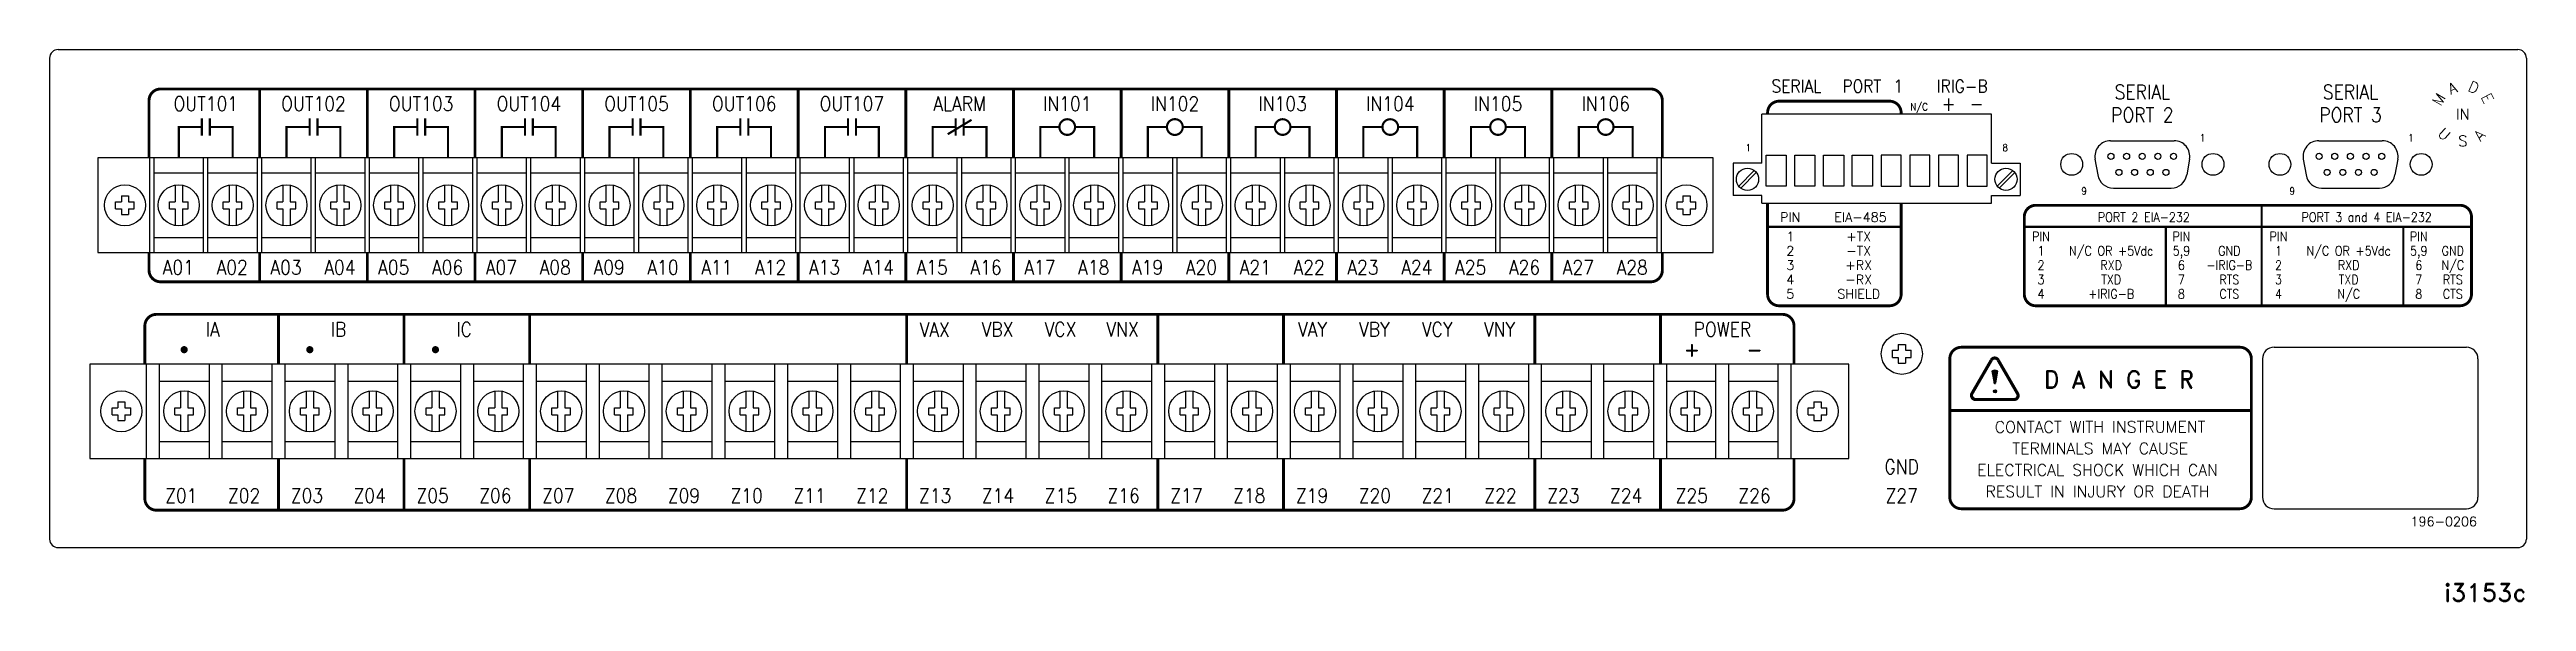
# Model space of a CAD drawing. Extents: x 3.1 to 20.4, y 6.6 to 10.5.
import ezdxf
from ezdxf.enums import TextEntityAlignment as Align

# ---------------------------------------------------------------- set-up
doc = ezdxf.new("R2010")
doc.units = 0
doc.header["$MEASUREMENT"] = 0
doc.layers.get('0').update_dxf_attribs({"linetype": 'CONTINUOUS'})
doc.layers.add('DWG', color=7, linetype='CONTINUOUS')
doc.styles.add('JS', font='ROMANS')
doc.styles.add('ROMAND', font='ROMAND', dxfattribs={"width": 0.875})
doc.styles.add('ROMANS', font='ROMANS')

msp = doc.modelspace()

# ---------------------------------------------------------------- texts
at = {"linetype": 'CONTINUOUS', "width": 0.875}
for s, height, style, p in [('SERIAL', 0.09, 'ROMAND', (15.291, 10.185)), ('PORT', 0.09, 'ROMAND', (15.746, 10.185)), ('1', 0.09, 'ROMAND', (16, 10.185)), ('IRIG-B', 0.09, 'ROMAND', (16.445, 10.185)), ('SERIAL', 0.1, 'ROMAND', (17.7, 10.14)), ('SERIAL', 0.1, 'ROMAND', (19.15, 10.14)), ('OUT101', 0.1, 'ROMAND', (4.213, 10.057)), ('OUT102', 0.1, 'ROMAND', (4.963, 10.057)), ('OUT103', 0.1, 'ROMAND', (5.713, 10.057)), ('OUT104', 0.1, 'ROMAND', (6.463, 10.057)), ('OUT105', 0.1, 'ROMAND', (7.213, 10.057)), ('OUT106', 0.1, 'ROMAND', (7.963, 10.057)), ('OUT107', 0.1, 'ROMAND', (8.713, 10.057)), ('ALARM', 0.1, 'ROMAND', (9.463, 10.057)), ('IN101', 0.1, 'ROMAND', (10.213, 10.057)), ('IN102', 0.1, 'ROMAND', (10.963, 10.057)), ('IN103', 0.1, 'ROMAND', (11.713, 10.057)), ('IN104', 0.1, 'ROMAND', (12.463, 10.057)), ('IN105', 0.1, 'ROMAND', (13.213, 10.057)), ('IN106', 0.1, 'ROMAND', (13.963, 10.057)), ('N/C', 0.05, 'ROMANS', (16.145, 10.061)), ('+', 0.1, 'ROMAND', (16.35, 10.059)), ('-', 0.1, 'ROMAND', (16.545, 10.059)), ('PORT 2', 0.1, 'ROMAND', (17.7, 9.98)), ('PORT 3', 0.1, 'ROMAND', (19.15, 9.98)), ('1', 0.05, 'ROMANS', (14.956, 9.776)), ('8', 0.05, 'ROMANS', (16.745, 9.776)), ('PORT 2 EIA-232', 0.065, 'ROMANS', (17.71, 9.285)), ('PORT 3 and 4 EIA-232', 0.065, 'ROMANS', (19.262, 9.285)), ('PIN', 0.065, 'ROMANS', (16.994, 9.15)), ('PIN', 0.065, 'ROMANS', (17.972, 9.15)), ('PIN', 0.065, 'ROMANS', (18.648, 9.15)), ('PIN', 0.065, 'ROMANS', (19.625, 9.15)), ('A01', 0.1, 'ROMAND', (4.022, 8.917)), ('A02', 0.1, 'ROMAND', (4.397, 8.917)), ('A03', 0.1, 'ROMAND', (4.772, 8.917)), ('A04', 0.1, 'ROMAND', (5.147, 8.917)), ('A05', 0.1, 'ROMAND', (5.522, 8.917)), ('A06', 0.1, 'ROMAND', (5.897, 8.917)), ('A07', 0.1, 'ROMAND', (6.272, 8.917)), ('A08', 0.1, 'ROMAND', (6.647, 8.917)), ('A09', 0.1, 'ROMAND', (7.022, 8.917)), ('A10', 0.1, 'ROMAND', (7.397, 8.917)), ('A11', 0.1, 'ROMAND', (7.772, 8.917)), ('A12', 0.1, 'ROMAND', (8.147, 8.917)), ('A13', 0.1, 'ROMAND', (8.522, 8.917)), ('A14', 0.1, 'ROMAND', (8.897, 8.917)), ('A15', 0.1, 'ROMAND', (9.272, 8.917)), ('A16', 0.1, 'ROMAND', (9.647, 8.917)), ('A17', 0.1, 'ROMAND', (10.022, 8.917)), ('A18', 0.1, 'ROMAND', (10.397, 8.917)), ('A19', 0.1, 'ROMAND', (10.772, 8.917)), ('A20', 0.1, 'ROMAND', (11.147, 8.917)), ('A21', 0.1, 'ROMAND', (11.522, 8.917)), ('A22', 0.1, 'ROMAND', (11.897, 8.917)), ('A23', 0.1, 'ROMAND', (12.272, 8.917)), ('A24', 0.1, 'ROMAND', (12.647, 8.917)), ('A25', 0.1, 'ROMAND', (13.022, 8.917)), ('A26', 0.1, 'ROMAND', (13.397, 8.917)), ('A27', 0.1, 'ROMAND', (13.772, 8.917)), ('A28', 0.1, 'ROMAND', (14.147, 8.917)), ('2', 0.065, 'ROMANS', (16.994, 8.95)), ('1', 0.065, 'ROMANS', (16.994, 9.05)), ('N/C OR +5Vdc', 0.065, 'ROMANS', (17.483, 9.05)), ('RXD', 0.065, 'ROMANS', (17.483, 8.95)), ('5,9', 0.065, 'ROMANS', (17.972, 9.05)), ('6', 0.065, 'ROMANS', (17.972, 8.95)), ('-IRIG-B', 0.065, 'ROMANS', (18.306, 8.95)), ('GND', 0.065, 'ROMANS', (18.306, 9.05)), ('2', 0.065, 'ROMANS', (18.648, 8.95)), ('1', 0.065, 'ROMANS', (18.648, 9.05)), ('N/C OR +5Vdc', 0.065, 'ROMANS', (19.137, 9.05)), ('RXD', 0.065, 'ROMANS', (19.137, 8.95)), ('5,9', 0.065, 'ROMANS', (19.625, 9.05)), ('6', 0.065, 'ROMANS', (19.625, 8.95)), ('GND', 0.065, 'ROMANS', (19.862, 9.05)), ('N/C', 0.065, 'ROMANS', (19.862, 8.95)), ('3', 0.065, 'ROMANS', (16.994, 8.85)), ('4', 0.065, 'ROMANS', (16.994, 8.75)), ('+IRIG-B', 0.065, 'ROMANS', (17.483, 8.75)), ('TXD', 0.065, 'ROMANS', (17.483, 8.85)), ('7', 0.065, 'ROMANS', (17.972, 8.85)), ('8', 0.065, 'ROMANS', (17.972, 8.75)), ('CTS', 0.065, 'ROMANS', (18.306, 8.75)), ('RTS', 0.065, 'ROMANS', (18.306, 8.85)), ('3', 0.065, 'ROMANS', (18.648, 8.85)), ('4', 0.065, 'ROMANS', (18.648, 8.75)), ('N/C', 0.065, 'ROMANS', (19.137, 8.75)), ('TXD', 0.065, 'ROMANS', (19.137, 8.85)), ('7', 0.065, 'ROMANS', (19.625, 8.85)), ('8', 0.065, 'ROMANS', (19.625, 8.75)), ('CTS', 0.065, 'ROMANS', (19.862, 8.75)), ('RTS', 0.065, 'ROMANS', (19.862, 8.85)), ('IA', 0.1, 'ROMAND', (4.262, 8.486)), ('IB', 0.1, 'ROMAND', (5.137, 8.486)), ('IC', 0.1, 'ROMAND', (6.012, 8.486)), ('VAX', 0.1, 'ROMAND', (9.289, 8.484)), ('VBX', 0.1, 'ROMAND', (9.727, 8.485)), ('VCX', 0.1, 'ROMAND', (10.165, 8.486)), ('VNX', 0.1, 'ROMAND', (10.598, 8.486)), ('VAY', 0.1, 'ROMAND', (11.92, 8.486)), ('VBY', 0.1, 'ROMAND', (12.351, 8.486)), ('VCY', 0.1, 'ROMAND', (12.789, 8.486)), ('VNY', 0.1, 'ROMAND', (13.223, 8.486))]:
    msp.add_text(s, height=height, dxfattribs=dict(at, style=style)).set_placement(p, align=Align.CENTER)
at = {"linetype": 'CONTINUOUS', "style": 'ROMAND'}
for s, rotation, p in [('M', 59.4357, (19.777, 10.086)), ('A', 21.3966, (19.847, 10.171)), ('D', 335.9153, (19.962, 10.201)), ('E', 296.5526, (20.056, 10.156)), ('U', 318.0077, (19.751, 9.891)), ('A', 46.4882, (20.055, 9.842))]:
    msp.add_text(s, height=0.075, rotation=rotation, dxfattribs=at).set_placement(p)
at = {"linetype": 'CONTINUOUS'}
for s, height, style, p in [('IN', 0.075, 'ROMAND', (19.932, 9.998)), ('S', 0.075, 'ROMAND', (19.932, 9.811)), ('PIN', 0.065, 'ROMANS', (15.248, 9.285)), ('EIA-485', 0.065, 'ROMANS', (15.737, 9.285)), ('1', 0.065, 'ROMANS', (15.248, 9.15)), ('+TX', 0.065, 'ROMANS', (15.725, 9.15)), ('2', 0.065, 'ROMANS', (15.248, 9.05)), ('3', 0.065, 'ROMANS', (15.248, 8.95)), ('+RX', 0.065, 'ROMANS', (15.725, 8.95)), ('-TX', 0.065, 'ROMANS', (15.725, 9.05)), ('4', 0.065, 'ROMANS', (15.248, 8.85)), ('5', 0.065, 'ROMANS', (15.248, 8.75)), ('SHIELD', 0.065, 'ROMANS', (15.725, 8.75)), ('-RX', 0.065, 'ROMANS', (15.725, 8.85)), ('ELECTRICAL SHOCK WHICH CAN', 0.08, 'ROMAND', (17.388, 7.516)), ('TERMINALS MAY CAUSE', 0.08, 'ROMAND', (17.406, 7.666)), ('RESULT IN INJURY OR DEATH', 0.08, 'ROMAND', (17.388, 7.366)), ('196-0206', 0.065, 'JS', (19.799, 7.165))]:
    msp.add_text(s, height=height, dxfattribs=dict(at, style=style)).set_placement(p, align=Align.CENTER)
at = {"style": 'ROMANS', "width": 0.875}
for s, p in [('1', (18.12, 9.845)), ('1', (19.57, 9.845)), ('9', (17.294, 9.475)), ('9', (18.744, 9.475))]:
    msp.add_text(s, height=0.05, dxfattribs=at).set_placement(p, align=Align.CENTER)
at = {"linetype": 'CONTINUOUS', "style": 'ROMAND', "width": 0.875}
for s, p in [('POWER', (14.775, 8.536)), ('GND', (16.024, 7.578)), ('Z01', (4.043, 7.378)), ('Z02', (4.48, 7.378)), ('Z03', (4.918, 7.378)), ('Z04', (5.355, 7.378)), ('Z05', (5.793, 7.378)), ('Z06', (6.23, 7.378)), ('Z07', (6.668, 7.378)), ('Z08', (7.105, 7.378)), ('Z09', (7.543, 7.378)), ('Z10', (7.98, 7.378)), ('Z11', (8.418, 7.378)), ('Z12', (8.855, 7.378)), ('Z13', (9.293, 7.378)), ('Z14', (9.73, 7.378)), ('Z15', (10.168, 7.378)), ('Z16', (10.605, 7.378)), ('Z17', (11.043, 7.378)), ('Z18', (11.48, 7.378)), ('Z19', (11.918, 7.378)), ('Z20', (12.355, 7.378)), ('Z21', (12.793, 7.378)), ('Z22', (13.23, 7.378)), ('Z23', (13.668, 7.378)), ('Z24', (14.105, 7.378)), ('Z25', (14.562, 7.378)), ('Z26', (14.999, 7.378)), ('Z27', (16.024, 7.378))]:
    msp.add_text(s, height=0.1, dxfattribs=at).set_placement(p, align=Align.MIDDLE)
at = {"linetype": 'CONTINUOUS', "style": 'ROMAND'}
for s, p in [('+', (14.562, 8.394)), ('-', (14.999, 8.394))]:
    msp.add_text(s, height=0.1, dxfattribs=at).set_placement(p, align=Align.MIDDLE)
msp.add_text('D A N G E R', height=0.12, dxfattribs=at).set_placement((17.015, 8.127))
msp.add_text('CONTACT WITH INSTRUMENT', height=0.08, rotation=0.09, dxfattribs=at).set_placement((17.406, 7.816), align=Align.CENTER)
at = {"layer": 'DWG', "style": 'ROMAND'}
msp.add_text('i3153c', height=0.125, dxfattribs=at).set_placement((20.375, 6.64), align=Align.RIGHT)

# ---------------------------------------------------------------- linework, layer by layer
for p, q in [((3.125, 10.425), (3.125, 7.075)), ((3.185, 10.485), (20.315, 10.485)), ((20.375, 10.425), (20.375, 7.075)), ((3.823, 9.07), (3.823, 9.73)), ((3.853, 9.07), (3.853, 9.73)), ((4.198, 9.07), (4.198, 9.73)), ((4.228, 9.07), (4.228, 9.73)), ((4.573, 9.07), (4.573, 9.73)), ((4.603, 9.07), (4.603, 9.73)), ((4.948, 9.07), (4.948, 9.73)), ((4.978, 9.07), (4.978, 9.73)), ((5.323, 9.07), (5.323, 9.73)), ((5.353, 9.07), (5.353, 9.73)), ((5.698, 9.07), (5.698, 9.73)), ((5.728, 9.07), (5.728, 9.73)), ((6.073, 9.07), (6.073, 9.73)), ((6.103, 9.07), (6.103, 9.73)), ((6.447, 9.07), (6.447, 9.73)), ((6.478, 9.07), (6.478, 9.73)), ((6.822, 9.07), (6.822, 9.73)), ((6.853, 9.07), (6.853, 9.73)), ((7.197, 9.07), (7.197, 9.73)), ((7.228, 9.07), (7.228, 9.73)), ((7.572, 9.07), (7.572, 9.73)), ((7.603, 9.07), (7.603, 9.73)), ((7.947, 9.07), (7.947, 9.73)), ((7.978, 9.07), (7.978, 9.73)), ((8.322, 9.07), (8.322, 9.73)), ((8.353, 9.07), (8.353, 9.73)), ((8.697, 9.07), (8.697, 9.73)), ((8.728, 9.07), (8.728, 9.73)), ((9.072, 9.07), (9.072, 9.73)), ((9.103, 9.07), (9.103, 9.73)), ((9.447, 9.07), (9.447, 9.73)), ((9.478, 9.07), (9.478, 9.73)), ((9.822, 9.07), (9.822, 9.73)), ((9.853, 9.07), (9.853, 9.73)), ((10.197, 9.07), (10.197, 9.73)), ((10.227, 9.07), (10.227, 9.73)), ((10.572, 9.07), (10.572, 9.73)), ((10.602, 9.07), (10.602, 9.73)), ((10.947, 9.07), (10.947, 9.73)), ((10.977, 9.07), (10.977, 9.73)), ((11.322, 9.07), (11.322, 9.73)), ((11.352, 9.07), (11.352, 9.73)), ((11.697, 9.07), (11.697, 9.73)), ((11.727, 9.07), (11.727, 9.73)), ((12.072, 9.07), (12.072, 9.73)), ((12.102, 9.07), (12.102, 9.73)), ((12.447, 9.07), (12.447, 9.73)), ((12.477, 9.07), (12.477, 9.73)), ((12.822, 9.07), (12.822, 9.73)), ((12.852, 9.07), (12.852, 9.73)), ((13.197, 9.07), (13.197, 9.73)), ((13.227, 9.07), (13.227, 9.73)), ((13.572, 9.07), (13.572, 9.73)), ((13.602, 9.07), (13.602, 9.73)), ((13.947, 9.07), (13.947, 9.73)), ((13.977, 9.07), (13.977, 9.73)), ((14.322, 9.07), (14.322, 9.73)), ((14.352, 9.07), (14.352, 9.73)), ((3.853, 9.625), (4.198, 9.625)), ((4.228, 9.625), (4.573, 9.625)), ((4.603, 9.625), (4.948, 9.625)), ((4.978, 9.625), (5.323, 9.625)), ((5.353, 9.625), (5.698, 9.625)), ((5.728, 9.625), (6.073, 9.625)), ((6.103, 9.625), (6.447, 9.625)), ((6.478, 9.625), (6.822, 9.625)), ((6.853, 9.625), (7.197, 9.625)), ((7.228, 9.625), (7.572, 9.625)), ((7.603, 9.625), (7.947, 9.625)), ((7.978, 9.625), (8.322, 9.625)), ((8.353, 9.625), (8.697, 9.625)), ((8.728, 9.625), (9.072, 9.625)), ((9.103, 9.625), (9.447, 9.625)), ((9.478, 9.625), (9.822, 9.625)), ((9.853, 9.625), (10.197, 9.625)), ((10.227, 9.625), (10.572, 9.625)), ((10.602, 9.625), (10.947, 9.625)), ((10.977, 9.625), (11.322, 9.625)), ((11.352, 9.625), (11.697, 9.625)), ((11.727, 9.625), (12.072, 9.625)), ((12.102, 9.625), (12.447, 9.625)), ((12.477, 9.625), (12.822, 9.625)), ((12.852, 9.625), (13.197, 9.625)), ((13.227, 9.625), (13.572, 9.625)), ((13.602, 9.625), (13.947, 9.625)), ((13.977, 9.625), (14.322, 9.625)), ((3.853, 9.175), (4.198, 9.175)), ((4.228, 9.175), (4.573, 9.175)), ((4.603, 9.175), (4.948, 9.175)), ((4.978, 9.175), (5.323, 9.175)), ((5.353, 9.175), (5.698, 9.175)), ((5.728, 9.175), (6.073, 9.175)), ((6.103, 9.175), (6.447, 9.175)), ((6.478, 9.175), (6.822, 9.175)), ((6.853, 9.175), (7.197, 9.175)), ((7.228, 9.175), (7.572, 9.175)), ((7.603, 9.175), (7.947, 9.175)), ((7.978, 9.175), (8.322, 9.175)), ((8.353, 9.175), (8.697, 9.175)), ((8.728, 9.175), (9.072, 9.175)), ((9.103, 9.175), (9.447, 9.175)), ((9.478, 9.175), (9.822, 9.175)), ((9.853, 9.175), (10.197, 9.175)), ((10.227, 9.175), (10.572, 9.175)), ((10.602, 9.175), (10.947, 9.175)), ((10.977, 9.175), (11.322, 9.175)), ((11.352, 9.175), (11.697, 9.175)), ((11.727, 9.175), (12.072, 9.175)), ((12.102, 9.175), (12.447, 9.175)), ((12.477, 9.175), (12.822, 9.175)), ((12.852, 9.175), (13.197, 9.175)), ((13.227, 9.175), (13.572, 9.175)), ((13.602, 9.175), (13.947, 9.175)), ((13.977, 9.175), (14.322, 9.175)), ((18.537, 8.331), (18.537, 7.366)), ((18.617, 8.411), (19.957, 8.411)), ((20.037, 8.331), (20.037, 7.366)), ((3.892, 8.175), (4.237, 8.175)), ((4.329, 8.175), (4.674, 8.175)), ((4.766, 8.175), (5.111, 8.175)), ((5.204, 8.175), (5.549, 8.175)), ((5.641, 8.175), (5.986, 8.175)), ((6.079, 8.175), (6.424, 8.175)), ((6.516, 8.175), (6.861, 8.175)), ((6.954, 8.175), (7.299, 8.175)), ((7.391, 8.175), (7.736, 8.175)), ((7.829, 8.175), (8.174, 8.175)), ((8.266, 8.175), (8.611, 8.175)), ((8.704, 8.175), (9.049, 8.175)), ((9.141, 8.175), (9.486, 8.175)), ((9.579, 8.175), (9.924, 8.175)), ((10.016, 8.175), (10.361, 8.175)), ((10.454, 8.175), (10.799, 8.175)), ((10.891, 8.175), (11.236, 8.175)), ((11.329, 8.175), (11.674, 8.175)), ((11.766, 8.175), (12.111, 8.175)), ((12.204, 8.175), (12.549, 8.175)), ((12.641, 8.175), (12.986, 8.175)), ((13.079, 8.175), (13.424, 8.175)), ((13.516, 8.175), (13.861, 8.175)), ((13.949, 8.175), (14.294, 8.175)), ((14.383, 8.175), (14.728, 8.175)), ((14.816, 8.175), (15.161, 8.175)), ((3.892, 7.755), (4.237, 7.755)), ((4.329, 7.755), (4.674, 7.755)), ((4.766, 7.755), (5.111, 7.755)), ((5.204, 7.755), (5.549, 7.755)), ((5.641, 7.755), (5.986, 7.755)), ((6.079, 7.755), (6.424, 7.755)), ((6.516, 7.755), (6.861, 7.755)), ((6.954, 7.755), (7.299, 7.755)), ((7.391, 7.755), (7.736, 7.755)), ((7.829, 7.755), (8.174, 7.755)), ((8.266, 7.755), (8.611, 7.755)), ((8.704, 7.755), (9.049, 7.755)), ((9.141, 7.755), (9.486, 7.755)), ((9.579, 7.755), (9.924, 7.755)), ((10.016, 7.755), (10.361, 7.755)), ((10.454, 7.755), (10.799, 7.755)), ((10.891, 7.755), (11.236, 7.755)), ((11.329, 7.755), (11.674, 7.755)), ((11.766, 7.755), (12.111, 7.755)), ((12.204, 7.755), (12.549, 7.755)), ((12.641, 7.755), (12.986, 7.755)), ((13.079, 7.755), (13.424, 7.755)), ((13.516, 7.755), (13.861, 7.755)), ((13.949, 7.755), (14.294, 7.755)), ((14.383, 7.755), (14.728, 7.755)), ((14.816, 7.755), (15.161, 7.755)), ((18.617, 7.286), (19.957, 7.286)), ((3.185, 7.015), (20.315, 7.015))]:
    msp.add_line(p, q)
at = {"linetype": 'CONTINUOUS', "extrusion": (0, 0, -1)}
for p, q in [((16.65, 10.034), (15.05, 10.034)), ((14.85, 9.693), (14.85, 9.468)), ((15.05, 9.693), (14.85, 9.693)), ((16.65, 9.693), (16.85, 9.693)), ((16.85, 9.693), (16.85, 9.468)), ((15.05, 9.468), (14.85, 9.468)), ((16.65, 9.468), (16.85, 9.468))]:
    msp.add_line(p, q, dxfattribs=at)
at = {"linetype": 'CONTINUOUS'}
for p, q in [((15.05, 9.693), (15.05, 10.034)), ((16.65, 9.693), (16.65, 10.034)), ((4, 9.541), (4, 9.425)), ((4.05, 9.541), (4.05, 9.425)), ((4.375, 9.541), (4.375, 9.425)), ((4.425, 9.541), (4.425, 9.425)), ((4.75, 9.541), (4.75, 9.425)), ((4.8, 9.541), (4.8, 9.425)), ((5.125, 9.541), (5.125, 9.425)), ((5.175, 9.541), (5.175, 9.425)), ((5.5, 9.541), (5.5, 9.425)), ((5.55, 9.541), (5.55, 9.425)), ((5.875, 9.541), (5.875, 9.425)), ((5.925, 9.541), (5.925, 9.425)), ((6.25, 9.541), (6.25, 9.425)), ((6.3, 9.541), (6.3, 9.425)), ((6.625, 9.541), (6.625, 9.425)), ((6.675, 9.541), (6.675, 9.425)), ((7, 9.541), (7, 9.425)), ((7.05, 9.541), (7.05, 9.425)), ((7.375, 9.541), (7.375, 9.425)), ((7.425, 9.541), (7.425, 9.425)), ((7.75, 9.541), (7.75, 9.425)), ((7.8, 9.541), (7.8, 9.425)), ((8.125, 9.541), (8.125, 9.425)), ((8.175, 9.541), (8.175, 9.425)), ((8.5, 9.541), (8.5, 9.425)), ((8.55, 9.541), (8.55, 9.425)), ((8.875, 9.541), (8.875, 9.425)), ((8.925, 9.541), (8.925, 9.425)), ((9.25, 9.541), (9.25, 9.425)), ((9.3, 9.541), (9.3, 9.425)), ((9.625, 9.541), (9.625, 9.425)), ((9.675, 9.541), (9.675, 9.425)), ((10, 9.541), (10, 9.425)), ((10.05, 9.541), (10.05, 9.425)), ((10.375, 9.541), (10.375, 9.425)), ((10.425, 9.541), (10.425, 9.425)), ((10.75, 9.541), (10.75, 9.425)), ((10.8, 9.541), (10.8, 9.425)), ((11.125, 9.541), (11.125, 9.425)), ((11.175, 9.541), (11.175, 9.425)), ((11.5, 9.541), (11.5, 9.425)), ((11.55, 9.541), (11.55, 9.425)), ((11.875, 9.541), (11.875, 9.425)), ((11.925, 9.541), (11.925, 9.425)), ((12.25, 9.541), (12.25, 9.425)), ((12.3, 9.541), (12.3, 9.425)), ((12.625, 9.541), (12.625, 9.425)), ((12.675, 9.541), (12.675, 9.425)), ((13, 9.541), (13, 9.425)), ((13.05, 9.541), (13.05, 9.425)), ((13.375, 9.541), (13.375, 9.425)), ((13.425, 9.541), (13.425, 9.425)), ((13.75, 9.541), (13.75, 9.425)), ((13.8, 9.541), (13.8, 9.425)), ((14.125, 9.541), (14.125, 9.425)), ((14.175, 9.541), (14.175, 9.425)), ((14.889, 9.534), (14.997, 9.642)), ((14.903, 9.52), (15.011, 9.628)), ((16.689, 9.534), (16.797, 9.642)), ((16.703, 9.52), (16.811, 9.628)), ((3.585, 9.375), (3.585, 9.425)), ((3.585, 9.425), (3.625, 9.425)), ((3.585, 9.375), (3.625, 9.375)), ((3.625, 9.465), (3.625, 9.425)), ((3.625, 9.465), (3.675, 9.465)), ((3.625, 9.375), (3.625, 9.335)), ((3.625, 9.335), (3.675, 9.335)), ((3.675, 9.465), (3.675, 9.425)), ((3.675, 9.425), (3.715, 9.425)), ((3.675, 9.375), (3.715, 9.375)), ((3.675, 9.375), (3.675, 9.335)), ((3.715, 9.375), (3.715, 9.425)), ((3.96, 9.375), (3.96, 9.425)), ((3.96, 9.425), (4, 9.425)), ((3.96, 9.375), (4, 9.375)), ((4, 9.375), (4, 9.259)), ((4.05, 9.425), (4.09, 9.425)), ((4.05, 9.375), (4.05, 9.259)), ((4.05, 9.375), (4.09, 9.375)), ((4.09, 9.375), (4.09, 9.425)), ((4.335, 9.375), (4.335, 9.425)), ((4.335, 9.425), (4.375, 9.425)), ((4.335, 9.375), (4.375, 9.375)), ((4.375, 9.375), (4.375, 9.259)), ((4.425, 9.425), (4.465, 9.425)), ((4.425, 9.375), (4.425, 9.259)), ((4.425, 9.375), (4.465, 9.375)), ((4.465, 9.375), (4.465, 9.425)), ((4.71, 9.375), (4.71, 9.425)), ((4.71, 9.425), (4.75, 9.425)), ((4.71, 9.375), (4.75, 9.375)), ((4.75, 9.375), (4.75, 9.259)), ((4.8, 9.425), (4.84, 9.425)), ((4.8, 9.375), (4.8, 9.259)), ((4.8, 9.375), (4.84, 9.375)), ((4.84, 9.375), (4.84, 9.425)), ((5.085, 9.425), (5.125, 9.425)), ((5.085, 9.375), (5.085, 9.425)), ((5.085, 9.375), (5.125, 9.375)), ((5.125, 9.375), (5.125, 9.259)), ((5.175, 9.425), (5.215, 9.425)), ((5.175, 9.375), (5.175, 9.259)), ((5.175, 9.375), (5.215, 9.375)), ((5.215, 9.375), (5.215, 9.425)), ((5.46, 9.375), (5.46, 9.425)), ((5.46, 9.425), (5.5, 9.425)), ((5.46, 9.375), (5.5, 9.375)), ((5.5, 9.375), (5.5, 9.259)), ((5.55, 9.425), (5.59, 9.425)), ((5.55, 9.375), (5.55, 9.259)), ((5.55, 9.375), (5.59, 9.375)), ((5.59, 9.375), (5.59, 9.425)), ((5.835, 9.375), (5.835, 9.425)), ((5.835, 9.425), (5.875, 9.425)), ((5.835, 9.375), (5.875, 9.375)), ((5.875, 9.375), (5.875, 9.259)), ((5.925, 9.425), (5.965, 9.425)), ((5.925, 9.375), (5.925, 9.259)), ((5.925, 9.375), (5.965, 9.375)), ((5.965, 9.375), (5.965, 9.425)), ((6.21, 9.425), (6.25, 9.425)), ((6.21, 9.375), (6.21, 9.425)), ((6.21, 9.375), (6.25, 9.375)), ((6.25, 9.375), (6.25, 9.259)), ((6.3, 9.425), (6.34, 9.425)), ((6.3, 9.375), (6.3, 9.259)), ((6.3, 9.375), (6.34, 9.375)), ((6.34, 9.375), (6.34, 9.425)), ((6.585, 9.375), (6.585, 9.425)), ((6.585, 9.425), (6.625, 9.425)), ((6.585, 9.375), (6.625, 9.375)), ((6.625, 9.375), (6.625, 9.259)), ((6.675, 9.425), (6.715, 9.425)), ((6.675, 9.375), (6.675, 9.259)), ((6.675, 9.375), (6.715, 9.375)), ((6.715, 9.375), (6.715, 9.425)), ((6.96, 9.375), (6.96, 9.425)), ((6.96, 9.425), (7, 9.425)), ((6.96, 9.375), (7, 9.375)), ((7, 9.375), (7, 9.259)), ((7.05, 9.425), (7.09, 9.425)), ((7.05, 9.375), (7.05, 9.259)), ((7.05, 9.375), (7.09, 9.375)), ((7.09, 9.375), (7.09, 9.425)), ((7.335, 9.375), (7.335, 9.425)), ((7.335, 9.425), (7.375, 9.425)), ((7.335, 9.375), (7.375, 9.375)), ((7.375, 9.375), (7.375, 9.259)), ((7.425, 9.425), (7.465, 9.425)), ((7.425, 9.375), (7.425, 9.259)), ((7.425, 9.375), (7.465, 9.375)), ((7.465, 9.375), (7.465, 9.425)), ((7.71, 9.375), (7.71, 9.425)), ((7.71, 9.425), (7.75, 9.425)), ((7.71, 9.375), (7.75, 9.375)), ((7.75, 9.375), (7.75, 9.259)), ((7.8, 9.425), (7.84, 9.425)), ((7.8, 9.375), (7.8, 9.259)), ((7.8, 9.375), (7.84, 9.375)), ((7.84, 9.375), (7.84, 9.425)), ((8.085, 9.375), (8.085, 9.425)), ((8.085, 9.425), (8.125, 9.425)), ((8.085, 9.375), (8.125, 9.375)), ((8.125, 9.375), (8.125, 9.259)), ((8.175, 9.425), (8.215, 9.425)), ((8.175, 9.375), (8.175, 9.259)), ((8.175, 9.375), (8.215, 9.375)), ((8.215, 9.375), (8.215, 9.425)), ((8.46, 9.375), (8.46, 9.425)), ((8.46, 9.425), (8.5, 9.425)), ((8.46, 9.375), (8.5, 9.375)), ((8.5, 9.375), (8.5, 9.259)), ((8.55, 9.425), (8.59, 9.425)), ((8.55, 9.375), (8.55, 9.259)), ((8.55, 9.375), (8.59, 9.375)), ((8.59, 9.375), (8.59, 9.425)), ((8.835, 9.375), (8.835, 9.425)), ((8.835, 9.425), (8.875, 9.425)), ((8.835, 9.375), (8.875, 9.375)), ((8.875, 9.375), (8.875, 9.259)), ((8.925, 9.425), (8.965, 9.425)), ((8.925, 9.375), (8.925, 9.259)), ((8.925, 9.375), (8.965, 9.375)), ((8.965, 9.375), (8.965, 9.425)), ((9.21, 9.425), (9.25, 9.425)), ((9.21, 9.375), (9.21, 9.425)), ((9.21, 9.375), (9.25, 9.375)), ((9.25, 9.375), (9.25, 9.259)), ((9.3, 9.425), (9.34, 9.425)), ((9.3, 9.375), (9.3, 9.259)), ((9.3, 9.375), (9.34, 9.375)), ((9.34, 9.375), (9.34, 9.425)), ((9.585, 9.375), (9.585, 9.425)), ((9.585, 9.425), (9.625, 9.425)), ((9.585, 9.375), (9.625, 9.375)), ((9.625, 9.375), (9.625, 9.259)), ((9.675, 9.425), (9.715, 9.425)), ((9.675, 9.375), (9.675, 9.259)), ((9.675, 9.375), (9.715, 9.375)), ((9.715, 9.375), (9.715, 9.425)), ((9.96, 9.375), (9.96, 9.425)), ((9.96, 9.425), (10, 9.425)), ((9.96, 9.375), (10, 9.375)), ((10, 9.375), (10, 9.259)), ((10.05, 9.425), (10.09, 9.425)), ((10.05, 9.375), (10.05, 9.259)), ((10.05, 9.375), (10.09, 9.375)), ((10.09, 9.375), (10.09, 9.425)), ((10.335, 9.425), (10.375, 9.425)), ((10.335, 9.375), (10.335, 9.425)), ((10.335, 9.375), (10.375, 9.375)), ((10.375, 9.375), (10.375, 9.259)), ((10.425, 9.425), (10.465, 9.425)), ((10.425, 9.375), (10.425, 9.259)), ((10.425, 9.375), (10.465, 9.375)), ((10.465, 9.375), (10.465, 9.425)), ((10.71, 9.375), (10.71, 9.425)), ((10.71, 9.425), (10.75, 9.425)), ((10.71, 9.375), (10.75, 9.375)), ((10.75, 9.375), (10.75, 9.259)), ((10.8, 9.425), (10.84, 9.425)), ((10.8, 9.375), (10.8, 9.259)), ((10.8, 9.375), (10.84, 9.375)), ((10.84, 9.375), (10.84, 9.425)), ((11.085, 9.375), (11.085, 9.425)), ((11.085, 9.425), (11.125, 9.425)), ((11.085, 9.375), (11.125, 9.375)), ((11.125, 9.375), (11.125, 9.259)), ((11.175, 9.425), (11.215, 9.425)), ((11.175, 9.375), (11.175, 9.259)), ((11.175, 9.375), (11.215, 9.375)), ((11.215, 9.375), (11.215, 9.425)), ((11.46, 9.375), (11.46, 9.425)), ((11.46, 9.425), (11.5, 9.425)), ((11.46, 9.375), (11.5, 9.375)), ((11.5, 9.375), (11.5, 9.259)), ((11.55, 9.425), (11.59, 9.425)), ((11.55, 9.375), (11.55, 9.259)), ((11.55, 9.375), (11.59, 9.375)), ((11.59, 9.375), (11.59, 9.425)), ((11.835, 9.375), (11.835, 9.425)), ((11.835, 9.425), (11.875, 9.425)), ((11.835, 9.375), (11.875, 9.375)), ((11.875, 9.375), (11.875, 9.259)), ((11.925, 9.425), (11.965, 9.425)), ((11.925, 9.375), (11.925, 9.259)), ((11.925, 9.375), (11.965, 9.375)), ((11.965, 9.375), (11.965, 9.425)), ((12.21, 9.375), (12.21, 9.425)), ((12.21, 9.425), (12.25, 9.425)), ((12.21, 9.375), (12.25, 9.375)), ((12.25, 9.375), (12.25, 9.259)), ((12.3, 9.425), (12.34, 9.425)), ((12.3, 9.375), (12.3, 9.259)), ((12.3, 9.375), (12.34, 9.375)), ((12.34, 9.375), (12.34, 9.425)), ((12.585, 9.375), (12.585, 9.425)), ((12.585, 9.425), (12.625, 9.425)), ((12.585, 9.375), (12.625, 9.375)), ((12.625, 9.375), (12.625, 9.259)), ((12.675, 9.425), (12.715, 9.425)), ((12.675, 9.375), (12.675, 9.259)), ((12.675, 9.375), (12.715, 9.375)), ((12.715, 9.375), (12.715, 9.425)), ((12.96, 9.375), (12.96, 9.425)), ((12.96, 9.425), (13, 9.425)), ((12.96, 9.375), (13, 9.375)), ((13, 9.375), (13, 9.259)), ((13.05, 9.425), (13.09, 9.425)), ((13.05, 9.375), (13.05, 9.259)), ((13.05, 9.375), (13.09, 9.375)), ((13.09, 9.375), (13.09, 9.425)), ((13.335, 9.425), (13.375, 9.425)), ((13.335, 9.375), (13.335, 9.425)), ((13.335, 9.375), (13.375, 9.375)), ((13.375, 9.375), (13.375, 9.259)), ((13.425, 9.425), (13.465, 9.425)), ((13.425, 9.375), (13.425, 9.259)), ((13.425, 9.375), (13.465, 9.375)), ((13.465, 9.375), (13.465, 9.425)), ((13.71, 9.375), (13.71, 9.425)), ((13.71, 9.425), (13.75, 9.425)), ((13.71, 9.375), (13.75, 9.375)), ((13.75, 9.375), (13.75, 9.259)), ((13.8, 9.425), (13.84, 9.425)), ((13.8, 9.375), (13.8, 9.259)), ((13.8, 9.375), (13.84, 9.375)), ((13.84, 9.375), (13.84, 9.425)), ((14.085, 9.375), (14.085, 9.425)), ((14.085, 9.425), (14.125, 9.425)), ((14.085, 9.375), (14.125, 9.375)), ((14.125, 9.375), (14.125, 9.259)), ((14.175, 9.425), (14.215, 9.425)), ((14.175, 9.375), (14.175, 9.259)), ((14.175, 9.375), (14.215, 9.375)), ((14.215, 9.375), (14.215, 9.425)), ((14.46, 9.375), (14.46, 9.425)), ((14.46, 9.425), (14.5, 9.425)), ((14.46, 9.375), (14.5, 9.375)), ((14.5, 9.465), (14.55, 9.465)), ((14.5, 9.465), (14.5, 9.425)), ((14.5, 9.375), (14.5, 9.335)), ((14.5, 9.335), (14.55, 9.335)), ((14.55, 9.465), (14.55, 9.425)), ((14.55, 9.425), (14.59, 9.425)), ((14.55, 9.375), (14.55, 9.335)), ((14.55, 9.375), (14.59, 9.375)), ((14.59, 9.375), (14.59, 9.425)), ((15.05, 9.414), (15.05, 9.468)), ((15.05, 9.414), (16.65, 9.414)), ((16.65, 9.414), (16.65, 9.468)), ((3.799, 8.293), (3.799, 7.637)), ((3.889, 8.293), (3.889, 7.637)), ((4.236, 8.293), (4.236, 7.637)), ((4.326, 8.293), (4.326, 7.637)), ((4.674, 8.293), (4.674, 7.637)), ((4.764, 8.293), (4.764, 7.637)), ((5.112, 8.293), (5.112, 7.637)), ((5.202, 8.293), (5.202, 7.637)), ((5.549, 8.293), (5.549, 7.637)), ((5.639, 8.293), (5.639, 7.637)), ((5.987, 8.293), (5.987, 7.637)), ((6.077, 8.293), (6.077, 7.637)), ((6.424, 8.293), (6.424, 7.637)), ((6.514, 8.293), (6.514, 7.637)), ((6.862, 8.293), (6.862, 7.637)), ((6.952, 8.293), (6.952, 7.637)), ((7.299, 8.293), (7.299, 7.637)), ((7.389, 8.293), (7.389, 7.637)), ((7.737, 8.293), (7.737, 7.637)), ((7.827, 8.293), (7.827, 7.637)), ((8.174, 8.293), (8.174, 7.637)), ((8.264, 8.293), (8.264, 7.637)), ((8.612, 8.293), (8.612, 7.637)), ((8.702, 8.293), (8.702, 7.637)), ((9.049, 8.293), (9.049, 7.637)), ((9.139, 8.293), (9.139, 7.637)), ((9.487, 8.293), (9.487, 7.637)), ((9.577, 8.293), (9.577, 7.637)), ((9.924, 8.293), (9.924, 7.637)), ((10.014, 8.293), (10.014, 7.637)), ((10.362, 8.293), (10.362, 7.637)), ((10.452, 8.293), (10.452, 7.637)), ((10.799, 8.293), (10.799, 7.637)), ((10.889, 8.293), (10.889, 7.637)), ((11.237, 8.293), (11.237, 7.637)), ((11.327, 8.293), (11.327, 7.637)), ((11.674, 8.293), (11.674, 7.637)), ((11.764, 8.293), (11.764, 7.637)), ((12.112, 8.293), (12.112, 7.637)), ((12.202, 8.293), (12.202, 7.637)), ((12.549, 8.293), (12.549, 7.637)), ((12.639, 8.293), (12.639, 7.637)), ((12.987, 8.293), (12.987, 7.637)), ((13.077, 8.293), (13.077, 7.637)), ((13.424, 8.293), (13.424, 7.637)), ((13.514, 8.293), (13.514, 7.637)), ((13.862, 8.293), (13.862, 7.637)), ((13.947, 8.293), (13.947, 7.637)), ((14.295, 8.293), (14.295, 7.637)), ((14.385, 8.293), (14.385, 7.637)), ((14.728, 8.293), (14.728, 7.637)), ((14.818, 8.293), (14.818, 7.637)), ((15.161, 8.293), (15.161, 7.637)), ((15.251, 8.293), (15.251, 7.637)), ((15.96, 8.39), (16, 8.39)), ((15.96, 8.34), (15.96, 8.39)), ((15.96, 8.34), (16, 8.34)), ((16, 8.43), (16.05, 8.43)), ((16, 8.43), (16, 8.39)), ((16, 8.34), (16, 8.3)), ((16, 8.3), (16.05, 8.3)), ((16.05, 8.43), (16.05, 8.39)), ((16.05, 8.39), (16.09, 8.39)), ((16.05, 8.34), (16.09, 8.34)), ((16.05, 8.34), (16.05, 8.3)), ((16.09, 8.34), (16.09, 8.39)), ((16.654, 8.244), (16.669, 8.16)), ((16.655, 8.239), (16.655, 8.246)), ((16.656, 8.235), (16.656, 8.247)), ((16.657, 8.229), (16.657, 8.247)), ((16.658, 8.222), (16.658, 8.248)), ((16.659, 8.216), (16.659, 8.248)), ((16.66, 8.21), (16.66, 8.249)), ((16.662, 8.204), (16.662, 8.249)), ((16.663, 8.198), (16.663, 8.25)), ((16.664, 8.191), (16.664, 8.25)), ((16.665, 8.185), (16.665, 8.25)), ((16.665, 8.099), (16.665, 8.109)), ((16.666, 8.179), (16.666, 8.251)), ((16.666, 8.097), (16.666, 8.11)), ((16.667, 8.173), (16.667, 8.251)), ((16.667, 8.096), (16.667, 8.112)), ((16.668, 8.166), (16.668, 8.251)), ((16.668, 8.095), (16.668, 8.112)), ((16.668, 8.095), (16.668, 8.112)), ((16.669, 8.16), (16.669, 8.251)), ((16.669, 8.095), (16.669, 8.113)), ((16.67, 8.158), (16.67, 8.251)), ((16.67, 8.094), (16.67, 8.114)), ((16.671, 8.158), (16.671, 8.251)), ((16.672, 8.094), (16.672, 8.114)), ((16.673, 8.157), (16.673, 8.251)), ((16.673, 8.093), (16.673, 8.114)), ((16.674, 8.157), (16.674, 8.251)), ((16.674, 8.093), (16.674, 8.114)), ((16.675, 8.158), (16.675, 8.251)), ((16.675, 8.094), (16.675, 8.114)), ((16.676, 8.158), (16.676, 8.251)), ((16.676, 8.093), (16.676, 8.114)), ((16.677, 8.161), (16.677, 8.251)), ((16.692, 8.244), (16.677, 8.16)), ((16.677, 8.094), (16.677, 8.114)), ((16.678, 8.168), (16.678, 8.251)), ((16.678, 8.094), (16.678, 8.113)), ((16.679, 8.174), (16.679, 8.251)), ((16.679, 8.095), (16.679, 8.113)), ((16.68, 8.18), (16.68, 8.251)), ((16.681, 8.187), (16.681, 8.25)), ((16.681, 8.095), (16.681, 8.112)), ((16.681, 8.096), (16.681, 8.111)), ((16.682, 8.193), (16.682, 8.25)), ((16.683, 8.098), (16.683, 8.11)), ((16.684, 8.204), (16.684, 8.25)), ((16.684, 8.199), (16.684, 8.25)), ((16.684, 8.099), (16.684, 8.108)), ((16.686, 8.211), (16.686, 8.249)), ((16.687, 8.218), (16.687, 8.249)), ((16.688, 8.224), (16.688, 8.248)), ((16.689, 8.23), (16.689, 8.248)), ((16.69, 8.235), (16.69, 8.247)), ((16.691, 8.24), (16.691, 8.247)), ((3.56, 7.94), (3.56, 7.99)), ((3.56, 7.99), (3.6, 7.99)), ((3.56, 7.94), (3.6, 7.94)), ((3.6, 8.03), (3.6, 7.99)), ((3.6, 8.03), (3.65, 8.03)), ((3.6, 7.94), (3.6, 7.9)), ((3.65, 8.03), (3.65, 7.99)), ((3.65, 7.99), (3.69, 7.99)), ((3.65, 7.94), (3.69, 7.94)), ((3.65, 7.94), (3.65, 7.9)), ((3.69, 7.94), (3.69, 7.99)), ((3.997, 7.99), (4.038, 7.99)), ((3.997, 7.94), (3.997, 7.99)), ((3.997, 7.94), (4.038, 7.94)), ((4.038, 8.106), (4.038, 7.99)), ((4.038, 7.94), (4.038, 7.824)), ((4.088, 8.106), (4.088, 7.99)), ((4.088, 7.99), (4.128, 7.99)), ((4.088, 7.94), (4.128, 7.94)), ((4.088, 7.94), (4.088, 7.824)), ((4.128, 7.94), (4.128, 7.99)), ((4.435, 7.94), (4.435, 7.99)), ((4.435, 7.99), (4.475, 7.99)), ((4.435, 7.94), (4.475, 7.94)), ((4.475, 8.106), (4.475, 7.99)), ((4.475, 7.94), (4.475, 7.824)), ((4.525, 8.106), (4.525, 7.99)), ((4.525, 7.99), (4.565, 7.99)), ((4.525, 7.94), (4.565, 7.94)), ((4.525, 7.94), (4.525, 7.824)), ((4.565, 7.94), (4.565, 7.99)), ((4.873, 7.99), (4.913, 7.99)), ((4.873, 7.94), (4.873, 7.99)), ((4.873, 7.94), (4.913, 7.94)), ((4.913, 8.106), (4.913, 7.99)), ((4.913, 7.94), (4.913, 7.824)), ((4.963, 8.106), (4.963, 7.99)), ((4.963, 7.99), (5.003, 7.99)), ((4.963, 7.94), (4.963, 7.824)), ((4.963, 7.94), (5.003, 7.94)), ((5.003, 7.94), (5.003, 7.99)), ((5.31, 7.99), (5.35, 7.99)), ((5.31, 7.94), (5.31, 7.99)), ((5.31, 7.94), (5.35, 7.94)), ((5.35, 8.106), (5.35, 7.99)), ((5.35, 7.94), (5.35, 7.824)), ((5.4, 8.106), (5.4, 7.99)), ((5.4, 7.99), (5.44, 7.99)), ((5.4, 7.94), (5.4, 7.824)), ((5.4, 7.94), (5.44, 7.94)), ((5.44, 7.94), (5.44, 7.99)), ((5.748, 7.99), (5.788, 7.99)), ((5.748, 7.94), (5.748, 7.99)), ((5.748, 7.94), (5.788, 7.94)), ((5.788, 8.106), (5.788, 7.99)), ((5.788, 7.94), (5.788, 7.824)), ((5.838, 8.106), (5.838, 7.99)), ((5.838, 7.99), (5.878, 7.99)), ((5.838, 7.94), (5.838, 7.824)), ((5.838, 7.94), (5.878, 7.94)), ((5.878, 7.94), (5.878, 7.99)), ((6.185, 7.99), (6.225, 7.99)), ((6.185, 7.94), (6.185, 7.99)), ((6.185, 7.94), (6.225, 7.94)), ((6.225, 8.106), (6.225, 7.99)), ((6.225, 7.94), (6.225, 7.824)), ((6.275, 8.106), (6.275, 7.99)), ((6.275, 7.99), (6.315, 7.99)), ((6.275, 7.94), (6.315, 7.94)), ((6.275, 7.94), (6.275, 7.824)), ((6.315, 7.94), (6.315, 7.99)), ((6.623, 7.99), (6.663, 7.99)), ((6.623, 7.94), (6.623, 7.99)), ((6.623, 7.94), (6.663, 7.94)), ((6.663, 8.106), (6.663, 7.99)), ((6.663, 7.94), (6.663, 7.824)), ((6.713, 8.106), (6.713, 7.99)), ((6.713, 7.99), (6.753, 7.99)), ((6.713, 7.94), (6.713, 7.824)), ((6.713, 7.94), (6.753, 7.94)), ((6.753, 7.94), (6.753, 7.99)), ((7.06, 7.99), (7.1, 7.99)), ((7.06, 7.94), (7.06, 7.99)), ((7.06, 7.94), (7.1, 7.94)), ((7.1, 8.106), (7.1, 7.99)), ((7.1, 7.94), (7.1, 7.824)), ((7.15, 8.106), (7.15, 7.99)), ((7.15, 7.99), (7.19, 7.99)), ((7.15, 7.94), (7.15, 7.824)), ((7.15, 7.94), (7.19, 7.94)), ((7.19, 7.94), (7.19, 7.99)), ((7.498, 7.99), (7.538, 7.99)), ((7.498, 7.94), (7.498, 7.99)), ((7.498, 7.94), (7.538, 7.94)), ((7.538, 8.106), (7.538, 7.99)), ((7.538, 7.94), (7.538, 7.824)), ((7.588, 8.106), (7.588, 7.99)), ((7.588, 7.99), (7.628, 7.99)), ((7.588, 7.94), (7.588, 7.824)), ((7.588, 7.94), (7.628, 7.94)), ((7.628, 7.94), (7.628, 7.99)), ((7.935, 7.99), (7.975, 7.99)), ((7.935, 7.94), (7.935, 7.99)), ((7.935, 7.94), (7.975, 7.94)), ((7.975, 8.106), (7.975, 7.99)), ((7.975, 7.94), (7.975, 7.824)), ((8.025, 8.106), (8.025, 7.99)), ((8.025, 7.99), (8.065, 7.99)), ((8.025, 7.94), (8.025, 7.824)), ((8.025, 7.94), (8.065, 7.94)), ((8.065, 7.94), (8.065, 7.99)), ((8.373, 7.99), (8.413, 7.99)), ((8.373, 7.94), (8.373, 7.99)), ((8.373, 7.94), (8.413, 7.94)), ((8.413, 8.106), (8.413, 7.99)), ((8.413, 7.94), (8.413, 7.824)), ((8.463, 8.106), (8.463, 7.99)), ((8.463, 7.99), (8.503, 7.99)), ((8.463, 7.94), (8.463, 7.824)), ((8.463, 7.94), (8.503, 7.94)), ((8.503, 7.94), (8.503, 7.99)), ((8.81, 7.99), (8.85, 7.99)), ((8.81, 7.94), (8.81, 7.99)), ((8.81, 7.94), (8.85, 7.94)), ((8.85, 8.106), (8.85, 7.99)), ((8.85, 7.94), (8.85, 7.824)), ((8.9, 8.106), (8.9, 7.99)), ((8.9, 7.99), (8.94, 7.99)), ((8.9, 7.94), (8.9, 7.824)), ((8.9, 7.94), (8.94, 7.94)), ((8.94, 7.94), (8.94, 7.99)), ((9.248, 7.99), (9.288, 7.99)), ((9.248, 7.94), (9.248, 7.99)), ((9.248, 7.94), (9.288, 7.94)), ((9.288, 8.106), (9.288, 7.99)), ((9.288, 7.94), (9.288, 7.824)), ((9.338, 8.106), (9.338, 7.99)), ((9.338, 7.99), (9.378, 7.99)), ((9.338, 7.94), (9.338, 7.824)), ((9.338, 7.94), (9.378, 7.94)), ((9.378, 7.94), (9.378, 7.99)), ((9.685, 7.99), (9.725, 7.99)), ((9.685, 7.94), (9.685, 7.99)), ((9.685, 7.94), (9.725, 7.94)), ((9.725, 8.106), (9.725, 7.99)), ((9.725, 7.94), (9.725, 7.824)), ((9.775, 8.106), (9.775, 7.99)), ((9.775, 7.99), (9.815, 7.99)), ((9.775, 7.94), (9.775, 7.824)), ((9.775, 7.94), (9.815, 7.94)), ((9.815, 7.94), (9.815, 7.99)), ((10.123, 7.99), (10.162, 7.99)), ((10.123, 7.94), (10.123, 7.99)), ((10.123, 7.94), (10.162, 7.94)), ((10.162, 8.106), (10.162, 7.99)), ((10.162, 7.94), (10.162, 7.824)), ((10.213, 8.106), (10.213, 7.99)), ((10.213, 7.99), (10.252, 7.99)), ((10.213, 7.94), (10.213, 7.824)), ((10.213, 7.94), (10.252, 7.94)), ((10.252, 7.94), (10.252, 7.99)), ((10.56, 7.99), (10.6, 7.99)), ((10.56, 7.94), (10.56, 7.99)), ((10.56, 7.94), (10.6, 7.94)), ((10.6, 8.106), (10.6, 7.99)), ((10.6, 7.94), (10.6, 7.824)), ((10.65, 8.106), (10.65, 7.99)), ((10.65, 7.99), (10.69, 7.99)), ((10.65, 7.94), (10.65, 7.824)), ((10.65, 7.94), (10.69, 7.94)), ((10.69, 7.94), (10.69, 7.99)), ((10.998, 7.99), (11.037, 7.99)), ((10.998, 7.94), (10.998, 7.99)), ((10.998, 7.94), (11.037, 7.94)), ((11.037, 8.106), (11.037, 7.99)), ((11.037, 7.94), (11.037, 7.824)), ((11.088, 8.106), (11.088, 7.99)), ((11.088, 7.99), (11.127, 7.99)), ((11.088, 7.94), (11.127, 7.94)), ((11.088, 7.94), (11.088, 7.824)), ((11.127, 7.94), (11.127, 7.99)), ((11.435, 7.99), (11.475, 7.99)), ((11.435, 7.94), (11.435, 7.99)), ((11.435, 7.94), (11.475, 7.94)), ((11.475, 8.106), (11.475, 7.99)), ((11.475, 7.94), (11.475, 7.824)), ((11.525, 8.106), (11.525, 7.99)), ((11.525, 7.99), (11.565, 7.99)), ((11.525, 7.94), (11.525, 7.824)), ((11.525, 7.94), (11.565, 7.94)), ((11.565, 7.94), (11.565, 7.99)), ((11.873, 7.99), (11.912, 7.99)), ((11.873, 7.94), (11.873, 7.99)), ((11.873, 7.94), (11.912, 7.94)), ((11.912, 8.106), (11.912, 7.99)), ((11.912, 7.94), (11.912, 7.824)), ((11.963, 8.106), (11.963, 7.99)), ((11.963, 7.99), (12.002, 7.99)), ((11.963, 7.94), (11.963, 7.824)), ((11.963, 7.94), (12.002, 7.94)), ((12.002, 7.94), (12.002, 7.99)), ((12.31, 7.99), (12.35, 7.99)), ((12.31, 7.94), (12.31, 7.99)), ((12.31, 7.94), (12.35, 7.94)), ((12.35, 8.106), (12.35, 7.99)), ((12.35, 7.94), (12.35, 7.824)), ((12.4, 8.106), (12.4, 7.99)), ((12.4, 7.99), (12.44, 7.99)), ((12.4, 7.94), (12.4, 7.824)), ((12.4, 7.94), (12.44, 7.94)), ((12.44, 7.94), (12.44, 7.99)), ((12.748, 7.99), (12.787, 7.99)), ((12.748, 7.94), (12.748, 7.99)), ((12.748, 7.94), (12.787, 7.94)), ((12.787, 8.106), (12.787, 7.99)), ((12.787, 7.94), (12.787, 7.824)), ((12.838, 8.106), (12.838, 7.99)), ((12.838, 7.99), (12.877, 7.99)), ((12.838, 7.94), (12.838, 7.824)), ((12.838, 7.94), (12.877, 7.94)), ((12.877, 7.94), (12.877, 7.99)), ((13.185, 7.99), (13.225, 7.99)), ((13.185, 7.94), (13.185, 7.99)), ((13.185, 7.94), (13.225, 7.94)), ((13.225, 8.106), (13.225, 7.99)), ((13.225, 7.94), (13.225, 7.824)), ((13.275, 8.106), (13.275, 7.99)), ((13.275, 7.99), (13.315, 7.99)), ((13.275, 7.94), (13.275, 7.824)), ((13.275, 7.94), (13.315, 7.94)), ((13.315, 7.94), (13.315, 7.99)), ((13.623, 7.99), (13.662, 7.99)), ((13.623, 7.94), (13.623, 7.99)), ((13.623, 7.94), (13.662, 7.94)), ((13.662, 8.106), (13.662, 7.99)), ((13.662, 7.94), (13.662, 7.824)), ((13.713, 8.106), (13.713, 7.99)), ((13.713, 7.99), (13.752, 7.99)), ((13.713, 7.94), (13.713, 7.824)), ((13.713, 7.94), (13.752, 7.94)), ((13.752, 7.94), (13.752, 7.99)), ((14.056, 7.99), (14.096, 7.99)), ((14.056, 7.94), (14.056, 7.99)), ((14.056, 7.94), (14.096, 7.94)), ((14.096, 8.106), (14.096, 7.99)), ((14.096, 7.94), (14.096, 7.824)), ((14.146, 8.106), (14.146, 7.99)), ((14.146, 7.99), (14.186, 7.99)), ((14.146, 7.94), (14.186, 7.94)), ((14.146, 7.94), (14.146, 7.824)), ((14.186, 7.94), (14.186, 7.99)), ((14.489, 7.94), (14.489, 7.99)), ((14.489, 7.99), (14.529, 7.99)), ((14.489, 7.94), (14.529, 7.94)), ((14.529, 8.106), (14.529, 7.99)), ((14.529, 7.94), (14.529, 7.824)), ((14.579, 8.106), (14.579, 7.99)), ((14.579, 7.99), (14.619, 7.99)), ((14.579, 7.94), (14.619, 7.94)), ((14.579, 7.94), (14.579, 7.824)), ((14.619, 7.94), (14.619, 7.99)), ((14.922, 7.99), (14.962, 7.99)), ((14.922, 7.94), (14.922, 7.99)), ((14.922, 7.94), (14.962, 7.94)), ((14.962, 8.106), (14.962, 7.99)), ((14.962, 7.94), (14.962, 7.824)), ((15.012, 8.106), (15.012, 7.99)), ((15.012, 7.99), (15.052, 7.99)), ((15.012, 7.94), (15.012, 7.824)), ((15.012, 7.94), (15.052, 7.94)), ((15.052, 7.94), (15.052, 7.99)), ((15.373, 7.94), (15.373, 7.99)), ((15.373, 7.99), (15.412, 7.99)), ((15.373, 7.94), (15.412, 7.94)), ((15.412, 8.03), (15.463, 8.03)), ((15.412, 8.03), (15.412, 7.99)), ((15.412, 7.94), (15.412, 7.9)), ((15.463, 8.03), (15.463, 7.99)), ((15.463, 7.99), (15.502, 7.99)), ((15.463, 7.94), (15.463, 7.9)), ((15.463, 7.94), (15.502, 7.94)), ((15.502, 7.94), (15.502, 7.99)), ((3.6, 7.9), (3.65, 7.9)), ((15.412, 7.9), (15.463, 7.9))]:
    msp.add_line(p, q, dxfattribs=at)
at = {"const_width": 0.02}
for points in [[(14.357, 9.73), (14.357, 10.13, 0.414214), (14.277, 10.21), (3.898, 10.21, 0.414214), (3.818, 10.13), (3.818, 9.73)], [(15.09, 10.034), (15.09, 10.045, -0.414214), (15.17, 10.125), (15.94, 10.125, -0.414214), (16.02, 10.045), (16.02, 10.034)], [(15.09, 10.034), (15.09, 10.045, -0.414214), (15.17, 10.125), (15.94, 10.125, -0.414214), (16.02, 10.045), (16.02, 10.034)], [(16.02, 9.414), (16.02, 8.78, -0.414214), (15.94, 8.7), (15.17, 8.7, -0.414214), (15.09, 8.78), (15.09, 9.414)], [(3.818, 9.07), (3.818, 8.947, 0.414214), (3.898, 8.867), (14.277, 8.867, 0.414214), (14.357, 8.947), (14.357, 9.07)]]:
    msp.add_lwpolyline(points, format="xyb", dxfattribs=at)
for points, const_width in [([(4.588, 9.73), (4.588, 10.21)], 0.02), ([(5.338, 9.73), (5.338, 10.21)], 0.02), ([(6.088, 9.73), (6.088, 10.21)], 0.02), ([(6.838, 9.73), (6.838, 10.21)], 0.02), ([(7.588, 9.73), (7.588, 10.21)], 0.02), ([(8.338, 9.73), (8.338, 10.21)], 0.02), ([(9.088, 9.73), (9.088, 10.21)], 0.02), ([(9.838, 9.73), (9.838, 10.21)], 0.02), ([(10.588, 9.73), (10.588, 10.21)], 0.02), ([(11.338, 9.73), (11.338, 10.21)], 0.02), ([(12.088, 9.73), (12.088, 10.21)], 0.02), ([(12.838, 9.73), (12.838, 10.21)], 0.02), ([(13.588, 9.73), (13.588, 10.21)], 0.02), ([(4.025, 9.73), (4.025, 9.945), (4.186, 9.945)], 0.015), ([(4.241, 9.945), (4.4, 9.945), (4.4, 9.73)], 0.015), ([(4.775, 9.73), (4.775, 9.945), (4.936, 9.945)], 0.015), ([(4.991, 9.945), (5.15, 9.945), (5.15, 9.73)], 0.015), ([(5.525, 9.73), (5.525, 9.945), (5.686, 9.945)], 0.015), ([(5.741, 9.945), (5.9, 9.945), (5.9, 9.73)], 0.015), ([(6.275, 9.73), (6.275, 9.945), (6.436, 9.945)], 0.015), ([(6.491, 9.945), (6.65, 9.945), (6.65, 9.73)], 0.015), ([(7.025, 9.73), (7.025, 9.945), (7.186, 9.945)], 0.015), ([(7.241, 9.945), (7.4, 9.945), (7.4, 9.73)], 0.015), ([(7.775, 9.73), (7.775, 9.945), (7.936, 9.945)], 0.015), ([(7.991, 9.945), (8.15, 9.945), (8.15, 9.73)], 0.015), ([(8.525, 9.73), (8.525, 9.945), (8.686, 9.945)], 0.015), ([(8.741, 9.945), (8.9, 9.945), (8.9, 9.73)], 0.015), ([(9.275, 9.73), (9.275, 9.945), (9.436, 9.945)], 0.015), ([(9.491, 9.945), (9.65, 9.945), (9.65, 9.73)], 0.015), ([(10.025, 9.73), (10.025, 9.945), (10.158, 9.945)], 0.015), ([(10.4, 9.73), (10.4, 9.945), (10.267, 9.945)], 0.015), ([(10.774, 9.73), (10.774, 9.945), (10.907, 9.945)], 0.015), ([(11.149, 9.73), (11.149, 9.945), (11.017, 9.945)], 0.015), ([(11.525, 9.73), (11.525, 9.945), (11.658, 9.945)], 0.015), ([(11.9, 9.73), (11.9, 9.945), (11.767, 9.945)], 0.015), ([(12.275, 9.73), (12.275, 9.945), (12.408, 9.945)], 0.015), ([(12.65, 9.73), (12.65, 9.945), (12.517, 9.945)], 0.015), ([(13.025, 9.73), (13.025, 9.945), (13.158, 9.945)], 0.015), ([(13.4, 9.73), (13.4, 9.945), (13.267, 9.945)], 0.015), ([(13.775, 9.73), (13.775, 9.945), (13.908, 9.945)], 0.015), ([(14.15, 9.73), (14.15, 9.945), (14.017, 9.945)], 0.015), ([(4.588, 8.867), (4.588, 9.07)], 0.02), ([(5.338, 8.867), (5.338, 9.07)], 0.02), ([(6.088, 8.867), (6.088, 9.07)], 0.02), ([(6.838, 8.867), (6.838, 9.07)], 0.02), ([(7.588, 8.867), (7.588, 9.07)], 0.02), ([(8.338, 8.867), (8.338, 9.07)], 0.02), ([(9.088, 8.867), (9.088, 9.07)], 0.02), ([(9.838, 8.867), (9.838, 9.07)], 0.02), ([(10.588, 8.867), (10.588, 9.07)], 0.02), ([(11.338, 8.867), (11.338, 9.07)], 0.02), ([(12.088, 8.867), (12.088, 9.07)], 0.02), ([(12.838, 8.867), (12.838, 9.07)], 0.02), ([(13.588, 8.867), (13.588, 9.07)], 0.02), ([(4.719, 8.64), (4.719, 8.293)], 0.02), ([(5.594, 8.64), (5.594, 8.293)], 0.02), ([(6.469, 8.64), (6.469, 8.293)], 0.02), ([(9.094, 8.64), (9.094, 8.293)], 0.02), ([(10.844, 8.64), (10.844, 8.293)], 0.02), ([(11.719, 8.64), (11.719, 8.293)], 0.02), ([(13.469, 8.64), (13.469, 8.293)], 0.02), ([(14.344, 8.64), (14.344, 8.293)], 0.02), ([(4.719, 7.637), (4.719, 7.276)], 0.02), ([(5.594, 7.637), (5.594, 7.276)], 0.02), ([(6.469, 7.637), (6.469, 7.276)], 0.02), ([(9.094, 7.637), (9.094, 7.276)], 0.02), ([(10.844, 7.637), (10.844, 7.276)], 0.02), ([(11.719, 7.637), (11.719, 7.276)], 0.02), ([(13.469, 7.637), (13.469, 7.276)], 0.02), ([(14.344, 7.637), (14.344, 7.276)], 0.02)]:
    msp.add_lwpolyline(points, dxfattribs=dict(const_width=const_width))
at = {"linetype": 'CONTINUOUS'}
for points, const_width in [([(4.186, 10.005), (4.186, 9.885)], 0.015), ([(4.241, 10.005), (4.241, 9.885)], 0.015), ([(4.936, 10.005), (4.936, 9.885)], 0.015), ([(4.991, 10.005), (4.991, 9.885)], 0.015), ([(5.686, 10.005), (5.686, 9.885)], 0.015), ([(5.741, 10.005), (5.741, 9.885)], 0.015), ([(6.436, 10.005), (6.436, 9.885)], 0.015), ([(6.491, 10.005), (6.491, 9.885)], 0.015), ([(7.186, 10.005), (7.186, 9.885)], 0.015), ([(7.241, 10.005), (7.241, 9.885)], 0.015), ([(7.936, 10.005), (7.936, 9.885)], 0.015), ([(7.991, 10.005), (7.991, 9.885)], 0.015), ([(8.686, 10.005), (8.686, 9.885)], 0.015), ([(8.741, 10.005), (8.741, 9.885)], 0.015), ([(9.436, 10.005), (9.436, 9.885)], 0.015), ([(9.491, 10.005), (9.491, 9.885)], 0.015), ([(9.38, 9.895), (9.546, 9.995)], 0.015), ([(18.531, 8.7), (18.531, 9.4)], 0.015), ([(15.09, 9.25), (16.02, 9.25)], 0.015), ([(16.878, 9.25), (19.992, 9.25)], 0.015), ([(17.864, 9.25), (17.864, 8.7)], 0.015), ([(19.517, 9.25), (19.517, 8.7)], 0.015), ([(16.513, 8.088), (16.648, 8.321)], 0.022), ([(16.831, 8.088), (16.696, 8.321)], 0.022), ([(16.359, 7.971), (18.459, 7.971)], 0.02), ([(16.537, 8.047), (16.807, 8.047)], 0.022)]:
    msp.add_lwpolyline(points, dxfattribs=dict(at, const_width=const_width))
for points, const_width in [([(10.158, 9.945, 1), (10.267, 9.945, 1)], 0.015), ([(10.907, 9.945, 1), (11.017, 9.945, 1)], 0.015), ([(11.658, 9.945, 1), (11.767, 9.945, 1)], 0.015), ([(12.408, 9.945, 1), (12.517, 9.945, 1)], 0.015), ([(13.158, 9.945, 1), (13.267, 9.945, 1)], 0.015), ([(13.908, 9.945, 1), (14.017, 9.945, 1)], 0.015), ([(16.958, 9.4), (19.912, 9.4, -0.414214), (19.992, 9.32), (19.992, 8.78, -0.414214), (19.912, 8.7), (16.958, 8.7, -0.414214), (16.878, 8.78), (16.878, 9.32, -0.414214)], 0.02), ([(4.05, 8.394, 1), (4.075, 8.394, 1)], 0.025), ([(4.925, 8.394, 1), (4.95, 8.394, 1)], 0.025), ([(5.8, 8.394, 1), (5.825, 8.394, 1)], 0.025), ([(18.379, 7.286), (16.439, 7.286, -0.414214), (16.359, 7.366), (16.359, 8.331, -0.414214), (16.439, 8.411), (18.379, 8.411, -0.414214), (18.459, 8.331), (18.459, 7.366, -0.414214)], 0.02)]:
    msp.add_lwpolyline(points, format="xyb", close=True, dxfattribs=dict(at, const_width=const_width))
for points in [[(17.479, 9.85, 0.466308), (17.371, 9.721, 0.466308)], [(18.029, 9.721, 0.466308), (17.921, 9.85, 0.466308)], [(18.929, 9.85, 0.466308), (18.821, 9.721, 0.466308)], [(19.479, 9.721, 0.466308), (19.371, 9.85, 0.466308)], [(17.39, 9.611, 0.36397), (17.498, 9.52, 0.36397)], [(17.901, 9.52, 0.36397), (18.009, 9.611, 0.36397)], [(18.84, 9.611, 0.36397), (18.948, 9.52, 0.36397)], [(19.351, 9.52, 0.36397), (19.459, 9.611, 0.36397)]]:
    msp.add_lwpolyline(points, format="xyb")
for points in [[(17.479, 9.85), (17.921, 9.85)], [(18.929, 9.85), (19.371, 9.85)], [(17.37, 9.721), (17.39, 9.611)], [(18.029, 9.721), (18.009, 9.611)], [(18.82, 9.721), (18.84, 9.611)], [(19.479, 9.721), (19.459, 9.611)], [(17.498, 9.52), (17.901, 9.52)], [(18.948, 9.52), (19.351, 9.52)]]:
    msp.add_lwpolyline(points)
for points in [[(3.462, 9.07), (14.712, 9.07), (14.712, 9.73), (3.462, 9.73)], [(15.22, 9.534), (15.08, 9.534), (15.08, 9.749), (15.22, 9.749)], [(15.42, 9.534), (15.28, 9.534), (15.28, 9.749), (15.42, 9.749)], [(15.62, 9.534), (15.48, 9.534), (15.48, 9.749), (15.62, 9.749)], [(15.82, 9.534), (15.68, 9.534), (15.68, 9.749), (15.82, 9.749)], [(15.88, 9.534), (16.02, 9.534), (16.02, 9.749), (15.88, 9.749)], [(16.08, 9.534), (16.22, 9.534), (16.22, 9.749), (16.08, 9.749)], [(16.28, 9.534), (16.42, 9.534), (16.42, 9.749), (16.28, 9.749)], [(16.48, 9.534), (16.62, 9.534), (16.62, 9.749), (16.48, 9.749)], [(3.406, 7.637), (15.656, 7.637), (15.656, 8.293), (3.406, 8.293)]]:
    msp.add_lwpolyline(points, close=True)
for points, const_width in [([(3.789, 8.293), (3.789, 8.56, -0.414214), (3.869, 8.64), (15.194, 8.64, -0.414214), (15.274, 8.56), (15.274, 8.293)], 0.02), ([(16.696, 8.322, 0.575689), (16.648, 8.322, 0.575689)], 0.022), ([(16.514, 8.09, 0.563069), (16.538, 8.047, 0.563069)], 0.022), ([(16.807, 8.047, 0.578182), (16.831, 8.088, 0.578182)], 0.022), ([(15.274, 7.637), (15.274, 7.356, -0.414214), (15.194, 7.276), (3.869, 7.276, -0.414214), (3.789, 7.356), (3.789, 7.637)], 0.02)]:
    msp.add_lwpolyline(points, format="xyb", dxfattribs=dict(at, const_width=const_width))
for centre, radius in [((17.208, 9.685), 0.076), ((17.481, 9.741), 0.021), ((17.59, 9.741), 0.021), ((17.699, 9.741), 0.021), ((17.808, 9.741), 0.021), ((17.917, 9.741), 0.021), ((18.192, 9.685), 0.076), ((18.658, 9.685), 0.076), ((18.931, 9.741), 0.021), ((19.04, 9.741), 0.021), ((19.149, 9.741), 0.021), ((19.258, 9.741), 0.021), ((19.367, 9.741), 0.021), ((19.642, 9.685), 0.076), ((3.65, 9.4), 0.143), ((4.025, 9.4), 0.143), ((4.4, 9.4), 0.143), ((4.775, 9.4), 0.143), ((5.15, 9.4), 0.143), ((5.525, 9.4), 0.143), ((5.9, 9.4), 0.143), ((6.275, 9.4), 0.143), ((6.65, 9.4), 0.143), ((7.025, 9.4), 0.143), ((7.4, 9.4), 0.143), ((7.775, 9.4), 0.143), ((8.15, 9.4), 0.143), ((8.525, 9.4), 0.143), ((8.9, 9.4), 0.143), ((9.275, 9.4), 0.143), ((9.65, 9.4), 0.143), ((10.025, 9.4), 0.143), ((10.4, 9.4), 0.143), ((10.775, 9.4), 0.143), ((11.15, 9.4), 0.143), ((11.525, 9.4), 0.143), ((11.9, 9.4), 0.143), ((12.275, 9.4), 0.143), ((12.65, 9.4), 0.143), ((13.025, 9.4), 0.143), ((13.4, 9.4), 0.143), ((13.775, 9.4), 0.143), ((14.15, 9.4), 0.143), ((14.525, 9.4), 0.143), ((17.537, 9.629), 0.021), ((17.646, 9.629), 0.021), ((17.755, 9.629), 0.021), ((17.864, 9.629), 0.021), ((18.987, 9.629), 0.021), ((19.096, 9.629), 0.021), ((19.205, 9.629), 0.021), ((19.314, 9.629), 0.021), ((16.025, 8.365), 0.143), ((3.625, 7.965), 0.143), ((4.063, 7.965), 0.143), ((4.5, 7.965), 0.143), ((4.938, 7.965), 0.143), ((5.375, 7.965), 0.143), ((5.813, 7.965), 0.143), ((6.25, 7.965), 0.143), ((6.688, 7.965), 0.143), ((7.125, 7.965), 0.143), ((7.563, 7.965), 0.143), ((8, 7.965), 0.143), ((8.438, 7.965), 0.143), ((8.875, 7.965), 0.143), ((9.313, 7.965), 0.143), ((9.75, 7.965), 0.143), ((10.188, 7.965), 0.143), ((10.625, 7.965), 0.143), ((11.062, 7.965), 0.143), ((11.5, 7.965), 0.143), ((11.938, 7.965), 0.143), ((12.375, 7.965), 0.143), ((12.812, 7.965), 0.143), ((13.25, 7.965), 0.143), ((13.688, 7.965), 0.143), ((14.121, 7.965), 0.143), ((14.554, 7.965), 0.143), ((14.987, 7.965), 0.143), ((15.438, 7.965), 0.143)]:
    msp.add_circle(centre, radius)
for centre, radius in [((14.95, 9.581), 0.0775), ((16.75, 9.581), 0.0775), ((16.674, 8.104), 0.0104)]:
    msp.add_circle(centre, radius, dxfattribs=at)
for centre, radius, start, end in [((3.185, 10.425), 0.06, 90, 180), ((20.315, 10.425), 0.06, 0, 90), ((18.617, 8.331), 0.08, 90, 180), ((19.957, 8.331), 0.08, 0, 90), ((18.617, 7.366), 0.08, 180, 270), ((19.957, 7.366), 0.08, 270, 0), ((3.185, 7.075), 0.06, 180, 270), ((20.315, 7.075), 0.06, 270, 0)]:
    msp.add_arc(centre, radius, start, end)
for centre, radius, start, end in [((16.657, 8.244), 0.00252, 114.4954, 180.0697), ((16.673, 8.216), 0.0353, 60.1201, 119.7369), ((16.671, 8.16), 0.0022, 190.0021, 236.7048), ((16.673, 8.162), 0.00488, 235.1611, 301.4494), ((16.674, 8.16), 0.0022, 303.1837, 349.9568), ((16.69, 8.245), 0.00204, 340.8113, 53.7637)]:
    msp.add_arc(centre, radius, start, end, dxfattribs=at)

msp.set_redraw_order([(e.dxf.handle, doc.entitydb.next_handle()) for e in msp.query("TEXT MTEXT ATTDEF DIMENSION ARC_DIMENSION")])  # texts and dimensions are drawn at this point

doc.saveas('drawing.dxf')
